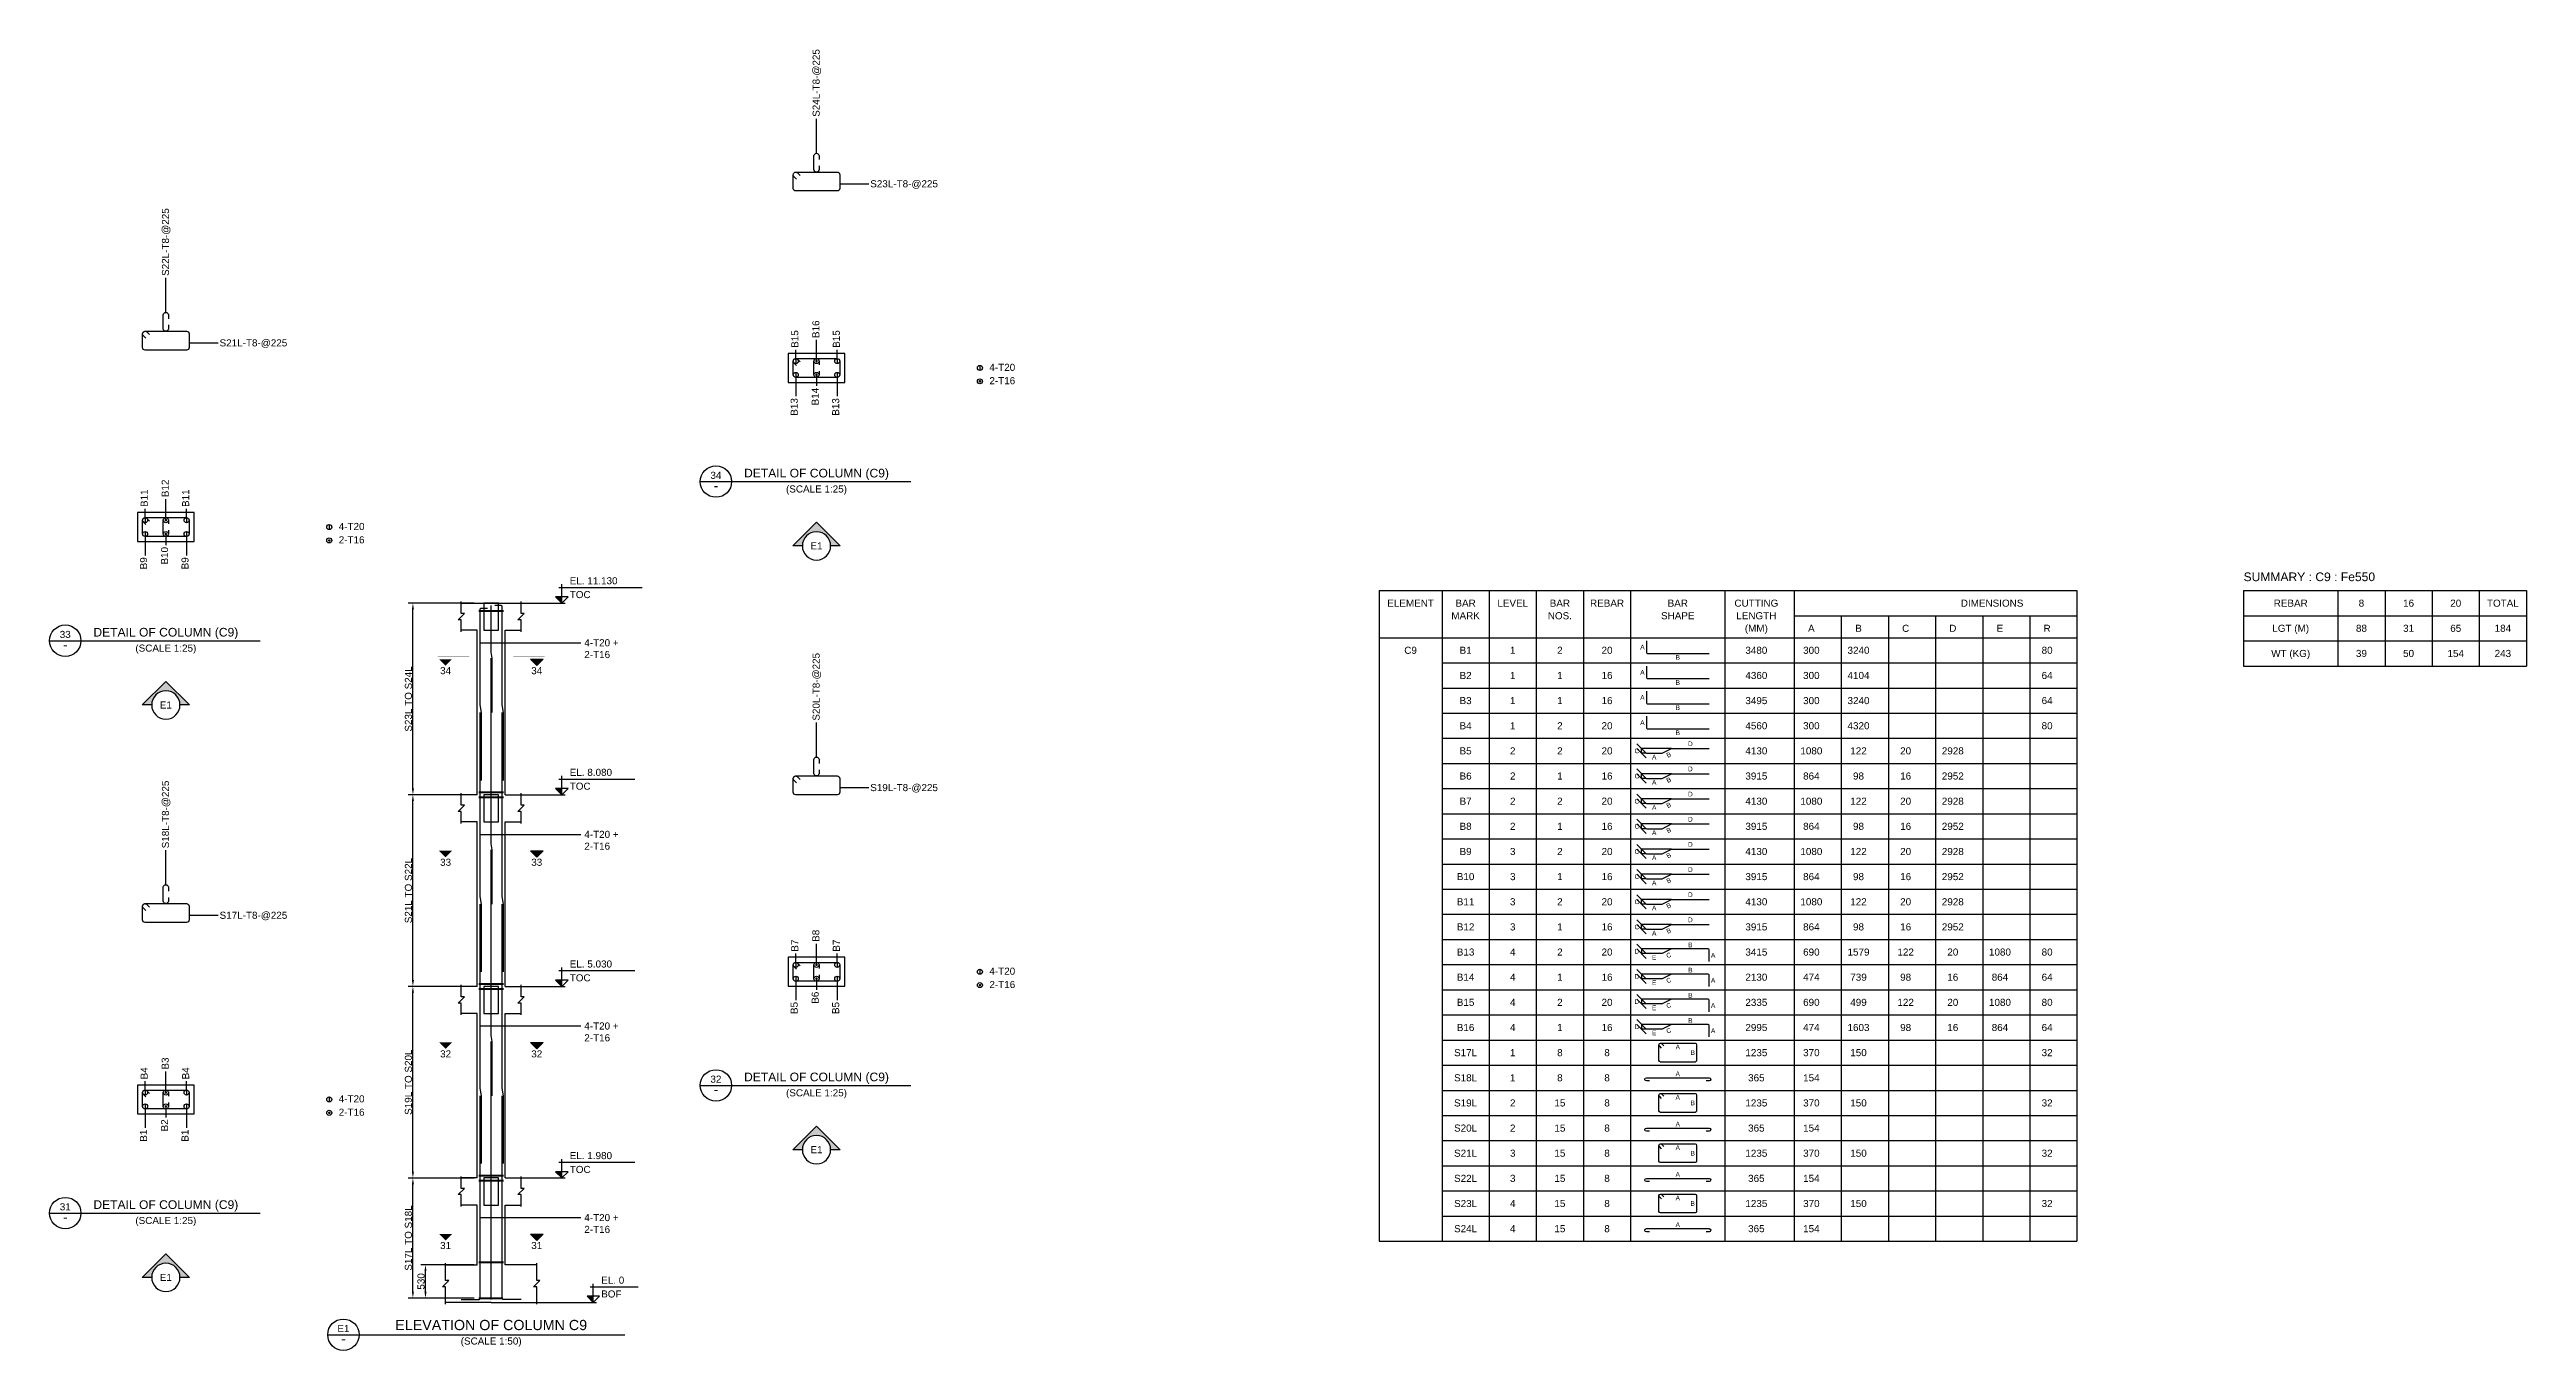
# Model space of a CAD drawing. Header units: inches. Extents: x -816171 to 9366335, y -450961 to 689132.
# Drawn here: x 123873 to 202673, y 327672 to 369060 of the extents above; entities that cross this region are included whole.
import ezdxf
from ezdxf.enums import TextEntityAlignment as Align

# ---------------------------------------------------------------- set-up
doc = ezdxf.new("R2010")
doc.units = ezdxf.units.IN
doc.header["$MEASUREMENT"] = 0
doc.linetypes.add('SCHidden', pattern=[1000, 500, -500])
for name, color, linetype in [('colSectionMarkLayer', 5, 'Continuous'), ('Concrete Line', 2, 'Continuous'), ('Dim', 31, 'Continuous'), ('Hatch', 25, 'Continuous'), ('Labels', 4, 'Continuous'), ('Link', 225, 'Continuous'), ('Reinforcement', 130, 'Continuous'), ('Schedule Border', 60, 'Continuous'), ('Schedule Header', 4, 'Continuous'), ('Text', 31, 'Continuous'), ('Text_Scale', 31, 'Continuous')]:
    doc.layers.add(name, color=color, linetype=linetype)
doc.styles.add('SC-BBS1', font='SansSerif')
doc.styles.add('SC-COL2', font='SansSerif')
doc.styles.get("Standard").update_dxf_attribs({"font": 'txt.shx'})
doc.dimstyles.new('ColumnSch', dxfattribs={"dimtxt": 225, "dimasz": 200, "dimexe": 150, "dimexo": 150, "dimgap": 25, "dimtad": 1, "dimtoh": 1, "dimdec": 4, "dimzin": 0, "dimdsep": 46, "dimtxsty": 'SC-COL2', "dimcen": 0.09, "dimclrd": 8, "dimclre": 8, "dimclrt": 31, "dimadec": 0, "dimazin": 0, "dimtfac": 1, "dimtdec": 0, "dimtix": 1, "dimtofl": 0, "dimtmove": 0, "dimatfit": 3, "dimfxl": 1, "dimtolj": 1, "dimtzin": 0, "dimarcsym": 0})
doc.dimstyles.new('SCBBSDim', dxfattribs={"dimtxt": 225, "dimasz": 0.18, "dimexe": 0, "dimexo": 0, "dimgap": 0, "dimtad": 1, "dimtoh": 1, "dimdec": 0, "dimzin": 0, "dimdsep": 46, "dimtxsty": 'Standard', "dimtsz": 150, "dimcen": 0.09, "dimclrd": 8, "dimclre": 8, "dimclrt": 3, "dimadec": 0, "dimazin": 0, "dimtfac": 1, "dimtdec": 0, "dimtix": 1, "dimtofl": 0, "dimtmove": 0, "dimatfit": 3, "dimfxl": 1, "dimtolj": 1, "dimtzin": 0, "dimarcsym": 0})
doc.dimstyles.get("Standard").update_dxf_attribs({"dimtxt": 0.18, "dimasz": 0.18, "dimexe": 0.18, "dimexo": 0.0625, "dimgap": 0.09, "dimtad": 0, "dimtih": 1, "dimtoh": 1, "dimdec": 4, "dimzin": 0, "dimdsep": 46, "dimtxsty": 'Standard', "dimcen": 0.09, "dimadec": 0, "dimazin": 0, "dimtfac": 1, "dimtdec": 4, "dimtofl": 0, "dimtmove": 0, "dimatfit": 3, "dimfxl": 1, "dimtolj": 1, "dimtzin": 0, "dimarcsym": 0})

msp = doc.modelspace()

# ---------------------------------------------------------------- texts
at = {"layer": 'colSectionMarkLayer', "style": 'SC-BBS1'}
for s, p in [('34', (136473.34546, 349412.4638)), ('34', (139373.34546, 349412.4638)), ('33', (136473.34546, 343316.4638)), ('33', (139373.34546, 343316.4638)), ('32', (136473.34546, 337220.4638)), ('32', (139373.34546, 337220.4638)), ('31', (136473.34546, 331124.4638)), ('31', (139373.34546, 331124.4638))]:
    msp.add_text(s, height=225, dxfattribs=at).set_placement(p, align=Align.TOP_CENTER)
at = {"layer": 'Dim', "style": 'SC-COL2'}
for s, p in [('B16', (148251.34546, 359881.4638)), ('B15', (147583.34546, 359569.4638)), ('B15', (148903.34546, 359569.4638)), ('B11', (126883.34546, 354507.4638)), ('B12', (127551.34546, 354819.4638)), ('B11', (128203.34546, 354507.4638)), ('B7', (147583.34546, 340359.4638)), ('B8', (148251.34546, 340671.4638)), ('B7', (148903.34546, 340359.4638)), ('B4', (126883.34546, 336297.4638)), ('B3', (127551.34546, 336609.4638)), ('B4', (128203.34546, 336297.4638))]:
    msp.add_text(s, height=225, rotation=90, dxfattribs=at).set_placement(p, align=Align.MIDDLE_LEFT)
for s, p in [('B13', (147563.34546, 357969.4638)), ('B14', (148231.34546, 358297.4638)), ('B13', (148883.34546, 357969.4638)), ('B10', (127531.34546, 353235.4638)), ('B9', (126863.34546, 352907.4638)), ('B9', (128183.34546, 352907.4638)), ('B6', (148231.34546, 339087.4638)), ('B5', (147563.34546, 338759.4638)), ('B5', (148883.34546, 338759.4638)), ('B2', (127531.34546, 335025.4638)), ('B1', (126863.34546, 334697.4638)), ('B1', (128183.34546, 334697.4638))]:
    msp.add_text(s, height=225, rotation=90, dxfattribs=at).set_placement(p, align=Align.MIDDLE_RIGHT)
at = {"layer": 'Dim', "style": 'SC-BBS1'}
for s, p in [('A', (174548.34546, 350047.4638)), ('A', (174548.34546, 349247.4638)), ('B', (175673.34546, 349722.4638)), ('A', (174548.34546, 348447.4638)), ('B', (175673.34546, 348922.4638)), ('A', (174548.34546, 347647.4638)), ('B', (175673.34546, 348122.4638)), ('C', (174373.34546, 346747.4638)), ('B', (175673.34546, 347322.4638)), ('D', (176073.34546, 346972.4638)), ('C', (174373.34546, 345947.4638)), ('A', (174923.34546, 346547.4638)), ('D', (176073.34546, 346172.4638)), ('C', (174373.34546, 345147.4638)), ('A', (174923.34546, 345747.4638)), ('D', (176073.34546, 345372.4638)), ('C', (174373.34546, 344347.4638)), ('A', (174923.34546, 344947.4638)), ('D', (176073.34546, 344572.4638)), ('C', (174373.34546, 343547.4638)), ('A', (174923.34546, 344147.4638)), ('D', (176073.34546, 343772.4638)), ('C', (174373.34546, 342747.4638)), ('A', (174923.34546, 343347.4638)), ('D', (176073.34546, 342972.4638)), ('C', (174373.34546, 341947.4638)), ('A', (174923.34546, 342547.4638)), ('D', (176073.34546, 342172.4638)), ('C', (174373.34546, 341147.4638)), ('A', (174923.34546, 341747.4638)), ('D', (176073.34546, 341372.4638)), ('D', (174373.34546, 340372.4638)), ('A', (174923.34546, 340947.4638)), ('B', (176073.34546, 340572.4638)), ('D', (174373.34546, 339572.4638)), ('E', (174923.34546, 340172.4638)), ('B', (176073.34546, 339772.4638)), ('A', (176798.34546, 340247.4638)), ('D', (174373.34546, 338772.4638)), ('E', (174923.34546, 339372.4638)), ('B', (176073.34546, 338972.4638)), ('A', (176798.34546, 339447.4638)), ('E', (174923.34546, 338572.4638)), ('B', (176073.34546, 338172.4638)), ('A', (176798.34546, 338647.4638)), ('D', (174373.34546, 337972.4638)), ('E', (174923.34546, 337772.4638)), ('A', (175673.34546, 337322.4638)), ('A', (176798.34546, 337847.4638)), ('A', (175673.34546, 336472.4638)), ('B', (176148.34546, 337147.4638)), ('A', (175673.34546, 335722.4638)), ('A', (175673.34546, 334872.4638)), ('B', (176148.34546, 335547.4638)), ('A', (175673.34546, 334122.4638)), ('A', (175673.34546, 333272.4638)), ('B', (176148.34546, 333947.4638)), ('A', (175673.34546, 332522.4638)), ('B', (176148.34546, 332347.4638)), ('A', (175673.34546, 331672.4638))]:
    msp.add_text(s, height=150, dxfattribs=at).set_placement(p, align=Align.MIDDLE_CENTER)
for s, p in [('B', (175385.84546, 346622.4638)), ('B', (175385.84546, 345822.4638)), ('B', (175385.84546, 345022.4638)), ('B', (175385.84546, 344222.4638)), ('B', (175385.84546, 343422.4638)), ('B', (175385.84546, 342622.4638)), ('B', (175385.84546, 341822.4638)), ('B', (175385.84546, 341022.4638)), ('C', (175385.84546, 340247.4638)), ('C', (175385.84546, 339447.4638)), ('C', (175385.84546, 338647.4638)), ('C', (175385.84546, 337847.4638))]:
    msp.add_text(s, height=150, rotation=26.5650511771, dxfattribs=at).set_placement(p, align=Align.MIDDLE_CENTER)
at = {"layer": 'Labels', "style": 'SC-BBS1'}
for s, height, p in [('34', 225, (145073.34546, 355334.4638)), ('DETAIL OF COLUMN (C9)', 275, (148273.34546, 355364.4638)), ('DETAIL OF COLUMN (C9)', 275, (127573.34546, 350302.4638)), ('33', 225, (124373.34546, 350272.4638)), ('DETAIL OF COLUMN (C9)', 275, (148273.34546, 336154.4638)), ('32', 225, (145073.34546, 336124.4638)), ('31', 225, (124373.34546, 332062.4638)), ('DETAIL OF COLUMN (C9)', 275, (127573.34546, 332092.4638)), ('ELEVATION OF COLUMN C9', 325, (137923.34546, 328222.4638)), ('E1', 225, (133223.34546, 328192.4638))]:
    msp.add_text(s, height=height, dxfattribs=at).set_placement(p, align=Align.BOTTOM_CENTER)
for s, height, p in [('-', 325, (145073.34546, 355189.4638)), ('E1', 225, (148273.34546, 353269.4638)), ('-', 325, (124373.34546, 350127.4638)), ('E1', 225, (127573.34546, 348207.4638)), ('-', 325, (145073.34546, 335979.4638)), ('E1', 225, (148273.34546, 334059.4638)), ('-', 325, (124373.34546, 331917.4638)), ('E1', 225, (127573.34546, 329997.4638)), ('-', 325, (133223.34546, 328047.4638))]:
    msp.add_text(s, height=height, dxfattribs=at).set_placement(p, align=Align.MIDDLE_CENTER)
at = {"layer": 'Schedule Header', "style": 'SC-BBS1'}
msp.add_text('SUMMARY : C9 : Fe550', height=275, dxfattribs=at).set_placement((193673.34546, 352147.4638))
for s, p in [('ELEMENT', (167173.34546, 351447.4638)), ('BAR', (168923.34546, 351447.4638)), ('LEVEL', (170423.34546, 351447.4638)), ('BAR', (171923.34546, 351447.4638)), ('REBAR', (173423.34546, 351447.4638)), ('BAR', (175673.34546, 351447.4638)), ('CUTTING', (178173.34546, 351447.4638)), ('DIMENSIONS', (185673.34546, 351447.4638)), ('REBAR', (195173.34546, 351447.4638)), ('8', (197423.34546, 351447.4638)), ('16', (198923.34546, 351447.4638)), ('20', (200423.34546, 351447.4638)), ('TOTAL', (201923.34546, 351447.4638)), ('MARK', (168923.34546, 351047.4638)), ('NOS.', (171923.34546, 351047.4638)), ('SHAPE', (175673.34546, 351047.4638)), ('LENGTH', (178173.34546, 351047.4638)), ('(MM)', (178173.34546, 350647.4638)), ('A', (179923.34546, 350647.4638)), ('B', (181423.34546, 350647.4638)), ('C', (182923.34546, 350647.4638)), ('D', (184423.34546, 350647.4638)), ('E', (185923.34546, 350647.4638)), ('R', (187423.34546, 350647.4638)), ('LGT (M)', (195173.34546, 350647.4638)), ('WT (KG)', (195173.34546, 349847.4638))]:
    msp.add_text(s, height=225, dxfattribs=at).set_placement(p, align=Align.MIDDLE_CENTER)
at = {"layer": 'Text', "style": 'SC-BBS1'}
for s, p in [('S24L-T8-@225', (148373.34546, 366919.4638)), ('S22L-T8-@225', (127673.34546, 361857.4638)), ('S20L-T8-@225', (148373.34546, 347709.4638)), ('S18L-T8-@225', (127673.34546, 343647.4638))]:
    msp.add_text(s, height=225, rotation=90, dxfattribs=at).set_placement(p)
for s, p in [('S23L-T8-@225', (149983.34546, 364789.4638)), ('S21L-T8-@225', (129283.34546, 359727.4638)), ('4-T20', (153773.34546, 358949.4638)), ('2-T16', (153773.34546, 358524.4638)), ('4-T20', (133073.34546, 353887.4638)), ('2-T16', (133073.34546, 353462.4638)), ('S19L-T8-@225', (149983.34546, 345579.4638)), ('S17L-T8-@225', (129283.34546, 341517.4638)), ('4-T20', (153773.34546, 339739.4638)), ('2-T16', (153773.34546, 339314.4638)), ('4-T20', (133073.34546, 335677.4638)), ('2-T16', (133073.34546, 335252.4638))]:
    msp.add_text(s, height=225, dxfattribs=at).set_placement(p, align=Align.MIDDLE_LEFT)
for p in [(148273.34546, 354899.4638), (127573.34546, 349837.4638), (148273.34546, 335689.4638), (127573.34546, 331627.4638)]:
    msp.add_text('(SCALE 1:25)', height=225, dxfattribs=at).set_placement(p, align=Align.BOTTOM_CENTER)
for s, p in [('EL. 11.130', (140423.34546, 352047.4638)), ('TOC', (140423.34546, 351607.4638)), ('EL. 8.080', (140423.34546, 345951.4638)), ('TOC', (140423.34546, 345511.4638)), ('TOC', (140423.34546, 339415.4638)), ('EL. 5.030', (140423.34546, 339855.4638)), ('TOC', (140423.34546, 333319.4638)), ('EL. 1.980', (140423.34546, 333759.4638)), ('EL. 0', (141423.34546, 329797.4638)), ('BOF', (141423.34546, 329357.4638))]:
    msp.add_text(s, height=225, dxfattribs=at).set_placement(p)
for s, p in [('88', (197423.34546, 350647.4638)), ('31', (198923.34546, 350647.4638)), ('65', (200423.34546, 350647.4638)), ('184', (201923.34546, 350647.4638)), ('C9', (167173.34546, 349947.4638)), ('B1', (168923.34546, 349947.4638)), ('1', (170423.34546, 349947.4638)), ('2', (171923.34546, 349947.4638)), ('20', (173423.34546, 349947.4638)), ('3480', (178173.34546, 349947.4638)), ('300', (179923.34546, 349947.4638)), ('3240', (181423.34546, 349947.4638)), ('80', (187423.34546, 349947.4638)), ('39', (197423.34546, 349847.4638)), ('50', (198923.34546, 349847.4638)), ('154', (200423.34546, 349847.4638)), ('243', (201923.34546, 349847.4638)), ('B2', (168923.34546, 349147.4638)), ('1', (170423.34546, 349147.4638)), ('1', (171923.34546, 349147.4638)), ('16', (173423.34546, 349147.4638)), ('4360', (178173.34546, 349147.4638)), ('300', (179923.34546, 349147.4638)), ('4104', (181423.34546, 349147.4638)), ('64', (187423.34546, 349147.4638)), ('B3', (168923.34546, 348347.4638)), ('1', (170423.34546, 348347.4638)), ('1', (171923.34546, 348347.4638)), ('16', (173423.34546, 348347.4638)), ('3495', (178173.34546, 348347.4638)), ('300', (179923.34546, 348347.4638)), ('3240', (181423.34546, 348347.4638)), ('64', (187423.34546, 348347.4638)), ('B4', (168923.34546, 347547.4638)), ('1', (170423.34546, 347547.4638)), ('2', (171923.34546, 347547.4638)), ('20', (173423.34546, 347547.4638)), ('4560', (178173.34546, 347547.4638)), ('300', (179923.34546, 347547.4638)), ('4320', (181423.34546, 347547.4638)), ('80', (187423.34546, 347547.4638)), ('B5', (168923.34546, 346747.4638)), ('2', (170423.34546, 346747.4638)), ('2', (171923.34546, 346747.4638)), ('20', (173423.34546, 346747.4638)), ('4130', (178173.34546, 346747.4638)), ('1080', (179923.34546, 346747.4638)), ('122', (181423.34546, 346747.4638)), ('20', (182923.34546, 346747.4638)), ('2928', (184423.34546, 346747.4638)), ('B6', (168923.34546, 345947.4638)), ('2', (170423.34546, 345947.4638)), ('1', (171923.34546, 345947.4638)), ('16', (173423.34546, 345947.4638)), ('3915', (178173.34546, 345947.4638)), ('864', (179923.34546, 345947.4638)), ('98', (181423.34546, 345947.4638)), ('16', (182923.34546, 345947.4638)), ('2952', (184423.34546, 345947.4638)), ('B7', (168923.34546, 345147.4638)), ('2', (170423.34546, 345147.4638)), ('2', (171923.34546, 345147.4638)), ('20', (173423.34546, 345147.4638)), ('4130', (178173.34546, 345147.4638)), ('1080', (179923.34546, 345147.4638)), ('122', (181423.34546, 345147.4638)), ('20', (182923.34546, 345147.4638)), ('2928', (184423.34546, 345147.4638)), ('B8', (168923.34546, 344347.4638)), ('2', (170423.34546, 344347.4638)), ('1', (171923.34546, 344347.4638)), ('16', (173423.34546, 344347.4638)), ('3915', (178173.34546, 344347.4638)), ('864', (179923.34546, 344347.4638)), ('98', (181423.34546, 344347.4638)), ('16', (182923.34546, 344347.4638)), ('2952', (184423.34546, 344347.4638)), ('B9', (168923.34546, 343547.4638)), ('3', (170423.34546, 343547.4638)), ('2', (171923.34546, 343547.4638)), ('20', (173423.34546, 343547.4638)), ('4130', (178173.34546, 343547.4638)), ('1080', (179923.34546, 343547.4638)), ('122', (181423.34546, 343547.4638)), ('20', (182923.34546, 343547.4638)), ('2928', (184423.34546, 343547.4638)), ('B10', (168923.34546, 342747.4638)), ('3', (170423.34546, 342747.4638)), ('1', (171923.34546, 342747.4638)), ('16', (173423.34546, 342747.4638)), ('3915', (178173.34546, 342747.4638)), ('864', (179923.34546, 342747.4638)), ('98', (181423.34546, 342747.4638)), ('16', (182923.34546, 342747.4638)), ('2952', (184423.34546, 342747.4638)), ('B11', (168923.34546, 341947.4638)), ('3', (170423.34546, 341947.4638)), ('2', (171923.34546, 341947.4638)), ('20', (173423.34546, 341947.4638)), ('4130', (178173.34546, 341947.4638)), ('1080', (179923.34546, 341947.4638)), ('122', (181423.34546, 341947.4638)), ('20', (182923.34546, 341947.4638)), ('2928', (184423.34546, 341947.4638)), ('B12', (168923.34546, 341147.4638)), ('3', (170423.34546, 341147.4638)), ('1', (171923.34546, 341147.4638)), ('16', (173423.34546, 341147.4638)), ('3915', (178173.34546, 341147.4638)), ('864', (179923.34546, 341147.4638)), ('98', (181423.34546, 341147.4638)), ('16', (182923.34546, 341147.4638)), ('2952', (184423.34546, 341147.4638)), ('B13', (168923.34546, 340347.4638)), ('4', (170423.34546, 340347.4638)), ('2', (171923.34546, 340347.4638)), ('20', (173423.34546, 340347.4638)), ('3415', (178173.34546, 340347.4638)), ('690', (179923.34546, 340347.4638)), ('1579', (181423.34546, 340347.4638)), ('122', (182923.34546, 340347.4638)), ('20', (184423.34546, 340347.4638)), ('1080', (185923.34546, 340347.4638)), ('80', (187423.34546, 340347.4638)), ('B14', (168923.34546, 339547.4638)), ('4', (170423.34546, 339547.4638)), ('1', (171923.34546, 339547.4638)), ('16', (173423.34546, 339547.4638)), ('2130', (178173.34546, 339547.4638)), ('474', (179923.34546, 339547.4638)), ('739', (181423.34546, 339547.4638)), ('98', (182923.34546, 339547.4638)), ('16', (184423.34546, 339547.4638)), ('864', (185923.34546, 339547.4638)), ('64', (187423.34546, 339547.4638)), ('B15', (168923.34546, 338747.4638)), ('4', (170423.34546, 338747.4638)), ('2', (171923.34546, 338747.4638)), ('20', (173423.34546, 338747.4638)), ('2335', (178173.34546, 338747.4638)), ('690', (179923.34546, 338747.4638)), ('499', (181423.34546, 338747.4638)), ('122', (182923.34546, 338747.4638)), ('20', (184423.34546, 338747.4638)), ('1080', (185923.34546, 338747.4638)), ('80', (187423.34546, 338747.4638)), ('B16', (168923.34546, 337947.4638)), ('4', (170423.34546, 337947.4638)), ('1', (171923.34546, 337947.4638)), ('16', (173423.34546, 337947.4638)), ('2995', (178173.34546, 337947.4638)), ('474', (179923.34546, 337947.4638)), ('1603', (181423.34546, 337947.4638)), ('98', (182923.34546, 337947.4638)), ('16', (184423.34546, 337947.4638)), ('864', (185923.34546, 337947.4638)), ('64', (187423.34546, 337947.4638)), ('S17L', (168923.34546, 337147.4638)), ('1', (170423.34546, 337147.4638)), ('8', (171923.34546, 337147.4638)), ('8', (173423.34546, 337147.4638)), ('1235', (178173.34546, 337147.4638)), ('370', (179923.34546, 337147.4638)), ('150', (181423.34546, 337147.4638)), ('32', (187423.34546, 337147.4638)), ('S18L', (168923.34546, 336347.4638)), ('1', (170423.34546, 336347.4638)), ('8', (171923.34546, 336347.4638)), ('8', (173423.34546, 336347.4638)), ('365', (178173.34546, 336347.4638)), ('154', (179923.34546, 336347.4638)), ('S19L', (168923.34546, 335547.4638)), ('2', (170423.34546, 335547.4638)), ('15', (171923.34546, 335547.4638)), ('8', (173423.34546, 335547.4638)), ('1235', (178173.34546, 335547.4638)), ('370', (179923.34546, 335547.4638)), ('150', (181423.34546, 335547.4638)), ('32', (187423.34546, 335547.4638)), ('S20L', (168923.34546, 334747.4638)), ('2', (170423.34546, 334747.4638)), ('15', (171923.34546, 334747.4638)), ('8', (173423.34546, 334747.4638)), ('365', (178173.34546, 334747.4638)), ('154', (179923.34546, 334747.4638)), ('S21L', (168923.34546, 333947.4638)), ('3', (170423.34546, 333947.4638)), ('15', (171923.34546, 333947.4638)), ('8', (173423.34546, 333947.4638)), ('1235', (178173.34546, 333947.4638)), ('370', (179923.34546, 333947.4638)), ('150', (181423.34546, 333947.4638)), ('32', (187423.34546, 333947.4638)), ('S22L', (168923.34546, 333147.4638)), ('3', (170423.34546, 333147.4638)), ('15', (171923.34546, 333147.4638)), ('8', (173423.34546, 333147.4638)), ('365', (178173.34546, 333147.4638)), ('154', (179923.34546, 333147.4638)), ('S23L', (168923.34546, 332347.4638)), ('4', (170423.34546, 332347.4638)), ('15', (171923.34546, 332347.4638)), ('8', (173423.34546, 332347.4638)), ('1235', (178173.34546, 332347.4638)), ('370', (179923.34546, 332347.4638)), ('150', (181423.34546, 332347.4638)), ('32', (187423.34546, 332347.4638)), ('S24L', (168923.34546, 331547.4638)), ('4', (170423.34546, 331547.4638)), ('15', (171923.34546, 331547.4638)), ('8', (173423.34546, 331547.4638)), ('365', (178173.34546, 331547.4638)), ('154', (179923.34546, 331547.4638))]:
    msp.add_text(s, height=225, dxfattribs=at).set_placement(p, align=Align.MIDDLE_CENTER)
at = {"layer": 'Text', "char_height": 225, "attachment_point": 1, "style": 'SC-BBS1'}
for insert in [(140885.84546, 350299.9638), (140885.84546, 344203.9638), (140885.84546, 338107.9638), (140885.84546, 332011.9638)]:
    msp.add_mtext('4-T20 + \\P2-T16', dxfattribs=dict(at, insert=insert))
at = {"layer": 'Text_Scale', "style": 'SC-BBS1'}
msp.add_text('(SCALE 1:50)', height=225, dxfattribs=at).set_placement((137923.34546, 327792.4638), align=Align.BOTTOM_CENTER)

# ---------------------------------------------------------------- blocks, each defined once
blk = doc.blocks.new('*D525')
at = {"layer": 'DEFPOINTS', "color": 0, "transparency": 16777216}
for p in [(135433, 333159), (137533, 333159), (137533, 329341)]:
    blk.add_point(p, dxfattribs=at)
at = {"layer": 'Dim', "color": 8, "lineweight": -2, "transparency": 16777216}
for p, q in [((137383, 333159), (135283, 333159)), ((135433, 329541), (135433, 332959)), ((137383, 329341), (135283, 329341))]:
    blk.add_line(p, q, dxfattribs=at)
at = {"layer": 'Dim', "color": 8, "transparency": 16777216}
for points in [[(135400, 332959), (135467, 332959), (135433, 333159)], [(135400, 329541), (135467, 329541), (135433, 329341)]]:
    blk.add_solid(points, dxfattribs=at)
at = {"layer": 'Dim', "color": 31, "lineweight": 50, "transparency": 16777216, "insert": (135291, 331250), "char_height": 225, "attachment_point": 5, "rotation": 90, "style": 'SC-COL2'}
blk.add_mtext('\\A1;S17L TO S18L', dxfattribs=at)
blk = doc.blocks.new('*D526')
at = {"layer": 'DEFPOINTS', "color": 0, "transparency": 16777216}
for p in [(135833, 330397), (137533, 330397), (137533, 329341)]:
    blk.add_point(p, dxfattribs=at)
at = {"layer": 'Dim', "color": 8, "lineweight": -2, "transparency": 16777216}
for p, q in [((137383, 330397), (135683, 330397)), ((135833, 329541), (135833, 330197)), ((137383, 329341), (135683, 329341))]:
    blk.add_line(p, q, dxfattribs=at)
at = {"layer": 'Dim', "color": 8, "transparency": 16777216}
for points in [[(135800, 330197), (135867, 330197), (135833, 330397)], [(135800, 329541), (135867, 329541), (135833, 329341)]]:
    blk.add_solid(points, dxfattribs=at)
at = {"layer": 'Dim', "color": 31, "lineweight": 50, "transparency": 16777216, "insert": (135692, 329869), "char_height": 225, "attachment_point": 5, "rotation": 90, "style": 'SC-COL2'}
blk.add_mtext('\\A1;530', dxfattribs=at)
blk = doc.blocks.new('*D527')
at = {"layer": 'DEFPOINTS', "color": 0, "transparency": 16777216}
for p in [(135433, 339255), (137533, 339255), (137533, 333159)]:
    blk.add_point(p, dxfattribs=at)
at = {"layer": 'Dim', "color": 8, "lineweight": -2, "transparency": 16777216}
for p, q in [((137383, 339255), (135283, 339255)), ((135433, 333359), (135433, 339055)), ((137383, 333159), (135283, 333159))]:
    blk.add_line(p, q, dxfattribs=at)
at = {"layer": 'Dim', "color": 8, "transparency": 16777216}
for points in [[(135400, 339055), (135467, 339055), (135433, 339255)], [(135400, 333359), (135467, 333359), (135433, 333159)]]:
    blk.add_solid(points, dxfattribs=at)
at = {"layer": 'Dim', "color": 31, "lineweight": 50, "transparency": 16777216, "insert": (135291, 336207), "char_height": 225, "attachment_point": 5, "rotation": 90, "style": 'SC-COL2'}
blk.add_mtext('\\A1;S19L TO S20L', dxfattribs=at)
blk = doc.blocks.new('*D528')
at = {"layer": 'DEFPOINTS', "color": 0, "transparency": 16777216}
for p in [(135433, 345351), (137533, 345351), (137533, 339255)]:
    blk.add_point(p, dxfattribs=at)
at = {"layer": 'Dim', "color": 8, "lineweight": -2, "transparency": 16777216}
for p, q in [((137383, 345351), (135283, 345351)), ((135433, 339455), (135433, 345151)), ((137383, 339255), (135283, 339255))]:
    blk.add_line(p, q, dxfattribs=at)
at = {"layer": 'Dim', "color": 8, "transparency": 16777216}
for points in [[(135400, 345151), (135467, 345151), (135433, 345351)], [(135400, 339455), (135467, 339455), (135433, 339255)]]:
    blk.add_solid(points, dxfattribs=at)
at = {"layer": 'Dim', "color": 31, "lineweight": 50, "transparency": 16777216, "insert": (135291, 342303), "char_height": 225, "attachment_point": 5, "rotation": 90, "style": 'SC-COL2'}
blk.add_mtext('\\A1;S21L TO S22L', dxfattribs=at)
blk = doc.blocks.new('*D529')
at = {"layer": 'DEFPOINTS', "color": 0, "transparency": 16777216}
for p in [(135433, 351447), (137533, 351447), (137533, 345351)]:
    blk.add_point(p, dxfattribs=at)
at = {"layer": 'Dim', "color": 8, "lineweight": -2, "transparency": 16777216}
for p, q in [((137383, 351447), (135283, 351447)), ((135433, 345551), (135433, 351247)), ((137383, 345351), (135283, 345351))]:
    blk.add_line(p, q, dxfattribs=at)
at = {"layer": 'Dim', "color": 8, "transparency": 16777216}
for points in [[(135400, 351247), (135467, 351247), (135433, 351447)], [(135400, 345551), (135467, 345551), (135433, 345351)]]:
    blk.add_solid(points, dxfattribs=at)
at = {"layer": 'Dim', "color": 31, "lineweight": 50, "transparency": 16777216, "insert": (135291, 348399), "char_height": 225, "attachment_point": 5, "rotation": 90, "style": 'SC-COL2'}
blk.add_mtext('\\A1;S23L TO S24L', dxfattribs=at)
blk = doc.blocks.new('*D530')
at = {"layer": 'DEFPOINTS', "color": 0, "transparency": 16777216}
for p in [(174523, 346822), (175473, 346822), (174673, 346672)]:
    blk.add_point(p, dxfattribs=at)
at = {"layer": 'Dim', "color": 8, "lineweight": -2, "transparency": 16777216}
for p, q in [((174673, 346672), (174373, 346972)), ((174673, 346522), (174373, 346822)), ((175473, 346822), (174523, 346822)), ((174523, 346672), (174523, 346822)), ((174673, 346672), (174523, 346672))]:
    blk.add_line(p, q, dxfattribs=at)
blk = doc.blocks.new('*D531')
at = {"layer": 'DEFPOINTS', "color": 0, "transparency": 16777216}
for p in [(174523, 346022), (175473, 346022), (174673, 345872)]:
    blk.add_point(p, dxfattribs=at)
at = {"layer": 'Dim', "color": 8, "lineweight": -2, "transparency": 16777216}
for p, q in [((174673, 345872), (174373, 346172)), ((174673, 345722), (174373, 346022)), ((175473, 346022), (174523, 346022)), ((174523, 345872), (174523, 346022)), ((174673, 345872), (174523, 345872))]:
    blk.add_line(p, q, dxfattribs=at)
blk = doc.blocks.new('*D532')
at = {"layer": 'DEFPOINTS', "color": 0, "transparency": 16777216}
for p in [(174523, 345222), (175473, 345222), (174673, 345072)]:
    blk.add_point(p, dxfattribs=at)
at = {"layer": 'Dim', "color": 8, "lineweight": -2, "transparency": 16777216}
for p, q in [((174673, 345072), (174373, 345372)), ((174673, 344922), (174373, 345222)), ((175473, 345222), (174523, 345222)), ((174523, 345072), (174523, 345222)), ((174673, 345072), (174523, 345072))]:
    blk.add_line(p, q, dxfattribs=at)
blk = doc.blocks.new('*D533')
at = {"layer": 'DEFPOINTS', "color": 0, "transparency": 16777216}
for p in [(174523, 344422), (175473, 344422), (174673, 344272)]:
    blk.add_point(p, dxfattribs=at)
at = {"layer": 'Dim', "color": 8, "lineweight": -2, "transparency": 16777216}
for p, q in [((174673, 344272), (174373, 344572)), ((174673, 344122), (174373, 344422)), ((175473, 344422), (174523, 344422)), ((174523, 344272), (174523, 344422)), ((174673, 344272), (174523, 344272))]:
    blk.add_line(p, q, dxfattribs=at)
blk = doc.blocks.new('*D534')
at = {"layer": 'DEFPOINTS', "color": 0, "transparency": 16777216}
for p in [(174523, 343622), (175473, 343622), (174673, 343472)]:
    blk.add_point(p, dxfattribs=at)
at = {"layer": 'Dim', "color": 8, "lineweight": -2, "transparency": 16777216}
for p, q in [((174673, 343472), (174373, 343772)), ((174673, 343322), (174373, 343622)), ((175473, 343622), (174523, 343622)), ((174523, 343472), (174523, 343622)), ((174673, 343472), (174523, 343472))]:
    blk.add_line(p, q, dxfattribs=at)
blk = doc.blocks.new('*D535')
at = {"layer": 'DEFPOINTS', "color": 0, "transparency": 16777216}
for p in [(174523, 342822), (175473, 342822), (174673, 342672)]:
    blk.add_point(p, dxfattribs=at)
at = {"layer": 'Dim', "color": 8, "lineweight": -2, "transparency": 16777216}
for p, q in [((174673, 342672), (174373, 342972)), ((174673, 342522), (174373, 342822)), ((175473, 342822), (174523, 342822)), ((174523, 342672), (174523, 342822)), ((174673, 342672), (174523, 342672))]:
    blk.add_line(p, q, dxfattribs=at)
blk = doc.blocks.new('*D536')
at = {"layer": 'DEFPOINTS', "color": 0, "transparency": 16777216}
for p in [(174523, 342022), (175473, 342022), (174673, 341872)]:
    blk.add_point(p, dxfattribs=at)
at = {"layer": 'Dim', "color": 8, "lineweight": -2, "transparency": 16777216}
for p, q in [((174673, 341872), (174373, 342172)), ((174673, 341722), (174373, 342022)), ((175473, 342022), (174523, 342022)), ((174523, 341872), (174523, 342022)), ((174673, 341872), (174523, 341872))]:
    blk.add_line(p, q, dxfattribs=at)
blk = doc.blocks.new('*D537')
at = {"layer": 'DEFPOINTS', "color": 0, "transparency": 16777216}
for p in [(174523, 341222), (175473, 341222), (174673, 341072)]:
    blk.add_point(p, dxfattribs=at)
at = {"layer": 'Dim', "color": 8, "lineweight": -2, "transparency": 16777216}
for p, q in [((174673, 341072), (174373, 341372)), ((174673, 340922), (174373, 341222)), ((175473, 341222), (174523, 341222)), ((174523, 341072), (174523, 341222)), ((174673, 341072), (174523, 341072))]:
    blk.add_line(p, q, dxfattribs=at)
blk = doc.blocks.new('*D538')
at = {"layer": 'DEFPOINTS', "color": 0, "transparency": 16777216}
for p in [(175473, 340447), (174523, 340297), (175173, 340297)]:
    blk.add_point(p, dxfattribs=at)
at = {"layer": 'Dim', "color": 8, "lineweight": -2, "transparency": 16777216}
for p, q in [((174673, 340297), (174373, 340597)), ((174673, 340147), (174373, 340447)), ((175473, 340447), (174523, 340447)), ((174523, 340447), (174523, 340297)), ((175173, 340297), (174523, 340297))]:
    blk.add_line(p, q, dxfattribs=at)
blk = doc.blocks.new('*D539')
at = {"layer": 'DEFPOINTS', "color": 0, "transparency": 16777216}
for p in [(175473, 339647), (174523, 339497), (175173, 339497)]:
    blk.add_point(p, dxfattribs=at)
at = {"layer": 'Dim', "color": 8, "lineweight": -2, "transparency": 16777216}
for p, q in [((174673, 339497), (174373, 339797)), ((174673, 339347), (174373, 339647)), ((175473, 339647), (174523, 339647)), ((174523, 339647), (174523, 339497)), ((175173, 339497), (174523, 339497))]:
    blk.add_line(p, q, dxfattribs=at)
blk = doc.blocks.new('*D540')
at = {"layer": 'DEFPOINTS', "color": 0, "transparency": 16777216}
for p in [(175473, 338847), (174523, 338697), (175173, 338697)]:
    blk.add_point(p, dxfattribs=at)
at = {"layer": 'Dim', "color": 8, "lineweight": -2, "transparency": 16777216}
for p, q in [((174673, 338697), (174373, 338997)), ((174673, 338547), (174373, 338847)), ((175473, 338847), (174523, 338847)), ((174523, 338847), (174523, 338697)), ((175173, 338697), (174523, 338697))]:
    blk.add_line(p, q, dxfattribs=at)
blk = doc.blocks.new('*D541')
at = {"layer": 'DEFPOINTS', "color": 0, "transparency": 16777216}
for p in [(174523, 337897), (175173, 337897), (175473, 338047)]:
    blk.add_point(p, dxfattribs=at)
at = {"layer": 'Dim', "color": 8, "lineweight": -2, "transparency": 16777216}
for p, q in [((174673, 337897), (174373, 338197)), ((174673, 337747), (174373, 338047)), ((175473, 338047), (174523, 338047)), ((174523, 338047), (174523, 337897)), ((175173, 337897), (174523, 337897))]:
    blk.add_line(p, q, dxfattribs=at)

# ---------------------------------------------------------------- dimensions: what is measured, and where the dimension line sits
at = {"layer": 'Dim', "lineweight": 50}
for p1, p2, distance, text, picture, middle in [((137533.34546, 345351.4638), (137533.34546, 351447.4638), 2100, 'S23L TO S24L', '*D529', (135290.59855, 348399.4638)), ((137533.34546, 339255.4638), (137533.34546, 345351.4638), 2100, 'S21L TO S22L', '*D528', (135290.75287, 342303.4638)), ((137533.34546, 333159.4638), (137533.34546, 339255.4638), 2100, 'S19L TO S20L', '*D527', (135290.75287, 336207.4638)), ((137533.34546, 329341.4638), (137533.34546, 333159.4638), 2100, 'S17L TO S18L', '*D525', (135290.75287, 331250.4638)), ((137533.34546, 329341.4638), (137533.34546, 330397.4638), 1700, '530', '*D526', (135692.29608, 329869.4638))]:
    dim = msp.add_aligned_dim(p1=p1, p2=p2, distance=distance, text=text, dimstyle='ColumnSch', dxfattribs=at)
    dim.commit()
    dim.dimension.update_dxf_attribs({"geometry": picture, "text_midpoint": middle})
at = {"layer": 'Dim'}
for base, p1, p2, picture, middle in [((174523.34546, 346822.4638), (174673.34546, 346672.4638), (175473.34546, 346822.4638), '*D530', (174523.34546, 346747.4638)), ((174523.34546, 346022.4638), (174673.34546, 345872.4638), (175473.34546, 346022.4638), '*D531', (174523.34546, 345947.4638)), ((174523.34546, 345222.4638), (174673.34546, 345072.4638), (175473.34546, 345222.4638), '*D532', (174523.34546, 345147.4638)), ((174523.34546, 344422.4638), (174673.34546, 344272.4638), (175473.34546, 344422.4638), '*D533', (174523.34546, 344347.4638)), ((174523.34546, 343622.4638), (174673.34546, 343472.4638), (175473.34546, 343622.4638), '*D534', (174523.34546, 343547.4638)), ((174523.34546, 342822.4638), (174673.34546, 342672.4638), (175473.34546, 342822.4638), '*D535', (174523.34546, 342747.4638)), ((174523.34546, 342022.4638), (174673.34546, 341872.4638), (175473.34546, 342022.4638), '*D536', (174523.34546, 341947.4638)), ((174523.34546, 341222.4638), (174673.34546, 341072.4638), (175473.34546, 341222.4638), '*D537', (174523.34546, 341147.4638)), ((174523.34546, 340297.4638), (175473.34546, 340447.4638), (175173.34546, 340297.4638), '*D538', (174523.34546, 340372.4638)), ((174523.34546, 339497.4638), (175473.34546, 339647.4638), (175173.34546, 339497.4638), '*D539', (174523.34546, 339572.4638)), ((174523.34546, 338697.4638), (175473.34546, 338847.4638), (175173.34546, 338697.4638), '*D540', (174523.34546, 338772.4638)), ((174523.34546, 337897.4638), (175473.34546, 338047.4638), (175173.34546, 337897.4638), '*D541', (174523.34546, 337972.4638))]:
    dim = msp.add_linear_dim(base=base, p1=p1, p2=p2, angle=90, text=' ', dimstyle='SCBBSDim', dxfattribs=at)
    dim.commit()
    dim.dimension.update_dxf_attribs({"geometry": picture, "text_midpoint": middle})

# ---------------------------------------------------------------- hatches: boundary and pattern name
at = {"layer": 'Hatch'}
h = msp.add_hatch(color=256, dxfattribs=at)
edge = h.paths.add_edge_path(flags=16)
edge.add_line((147823.34546, 353269.4638), (147523.34546, 353269.4638))
edge.add_line((147523.34546, 353269.4638), (148273.34546, 354019.4638))
edge.add_line((148273.34546, 354019.4638), (149023.34546, 353269.4638))
edge.add_line((149023.34546, 353269.4638), (148723.34546, 353269.4638))
edge.add_arc((148273.34546, 353269.4638), 450, 0, 180)
for points in [[(140173.34546, 351447.4638), (140173.34546, 351647.4638), (139973.34546, 351647.4638)], [(136273.34546, 349662.4638), (136473.34546, 349462.4638), (136673.34546, 349662.4638), (136273.34546, 349662.4638)], [(139573.34546, 349662.4638), (139373.34546, 349462.4638), (139173.34546, 349662.4638), (139573.34546, 349662.4638)], [(140173.34546, 345351.4638), (140173.34546, 345551.4638), (139973.34546, 345551.4638)], [(136273.34546, 343566.4638), (136473.34546, 343366.4638), (136673.34546, 343566.4638), (136273.34546, 343566.4638)], [(139573.34546, 343566.4638), (139373.34546, 343366.4638), (139173.34546, 343566.4638), (139573.34546, 343566.4638)], [(140173.34546, 339255.4638), (140173.34546, 339455.4638), (139973.34546, 339455.4638)], [(136273.34546, 337470.4638), (136473.34546, 337270.4638), (136673.34546, 337470.4638), (136273.34546, 337470.4638)], [(139573.34546, 337470.4638), (139373.34546, 337270.4638), (139173.34546, 337470.4638), (139573.34546, 337470.4638)], [(140173.34546, 333159.4638), (140173.34546, 333359.4638), (139973.34546, 333359.4638)], [(136273.34546, 331374.4638), (136473.34546, 331174.4638), (136673.34546, 331374.4638), (136273.34546, 331374.4638)], [(139573.34546, 331374.4638), (139373.34546, 331174.4638), (139173.34546, 331374.4638), (139573.34546, 331374.4638)], [(141173.34546, 329197.4638), (141173.34546, 329397.4638), (140973.34546, 329397.4638)]]:
    msp.add_hatch(color=256, dxfattribs=at).paths.add_polyline_path(points, flags=0)
h = msp.add_hatch(color=256, dxfattribs=at)
edge = h.paths.add_edge_path(flags=16)
edge.add_line((127123.34546, 348207.4638), (126823.34546, 348207.4638))
edge.add_line((126823.34546, 348207.4638), (127573.34546, 348957.4638))
edge.add_line((127573.34546, 348957.4638), (128323.34546, 348207.4638))
edge.add_line((128323.34546, 348207.4638), (128023.34546, 348207.4638))
edge.add_arc((127573.34546, 348207.4638), 450, 0, 180)
h = msp.add_hatch(color=256, dxfattribs=at)
edge = h.paths.add_edge_path(flags=16)
edge.add_line((147823.34546, 334059.4638), (147523.34546, 334059.4638))
edge.add_line((147523.34546, 334059.4638), (148273.34546, 334809.4638))
edge.add_line((148273.34546, 334809.4638), (149023.34546, 334059.4638))
edge.add_line((149023.34546, 334059.4638), (148723.34546, 334059.4638))
edge.add_arc((148273.34546, 334059.4638), 450, 0, 180)
h = msp.add_hatch(color=256, dxfattribs=at)
edge = h.paths.add_edge_path(flags=16)
edge.add_line((127123.34546, 329997.4638), (126823.34546, 329997.4638))
edge.add_line((126823.34546, 329997.4638), (127573.34546, 330747.4638))
edge.add_line((127573.34546, 330747.4638), (128323.34546, 329997.4638))
edge.add_line((128323.34546, 329997.4638), (128023.34546, 329997.4638))
edge.add_arc((127573.34546, 329997.4638), 450, 0, 180)

# ---------------------------------------------------------------- linework, layer by layer
at = {"lineweight": 50}
for p, q in [((137533.34546, 351207.4638), (138313.34546, 351207.4638)), ((137533.34546, 345431.4638), (138313.34546, 345431.4638)), ((137533.34546, 345271.4638), (138313.34546, 345271.4638)), ((137533.34546, 339335.4638), (138313.34546, 339335.4638)), ((137533.34546, 339175.4638), (138313.34546, 339175.4638)), ((137533.34546, 333239.4638), (138313.34546, 333239.4638)), ((137533.34546, 333079.4638), (138313.34546, 333079.4638)), ((137533.34546, 330477.4638), (138313.34546, 330477.4638)), ((137533.34546, 329341.4638), (138293.34546, 329341.4638))]:
    msp.add_line(p, q, dxfattribs=at)
at = {"layer": 'colSectionMarkLayer'}
for p, q in [((144573.34546, 355314.4638), (151273.34546, 355314.4638)), ((140073.34546, 351947.4638), (142723.34546, 351947.4638)), ((140173.34546, 351447.4638), (140173.34546, 352047.4638)), ((138373.34546, 351447.4638), (140273.34546, 351447.4638)), ((123873.34546, 350252.4638), (130573.34546, 350252.4638)), ((140173.34546, 345351.4638), (140173.34546, 345951.4638)), ((138373.34546, 345351.4638), (140273.34546, 345351.4638)), ((140073.34546, 345851.4638), (142498.34546, 345851.4638)), ((140073.34546, 339755.4638), (142498.34546, 339755.4638)), ((140173.34546, 339255.4638), (140173.34546, 339855.4638)), ((138373.34546, 339255.4638), (140273.34546, 339255.4638)), ((144573.34546, 336104.4638), (151273.34546, 336104.4638)), ((140073.34546, 333659.4638), (142498.34546, 333659.4638)), ((140173.34546, 333159.4638), (140173.34546, 333759.4638)), ((138373.34546, 333159.4638), (140273.34546, 333159.4638)), ((123873.34546, 332042.4638), (130573.34546, 332042.4638)), ((141073.34546, 329697.4638), (142598.34546, 329697.4638)), ((141173.34546, 329197.4638), (141173.34546, 329797.4638)), ((139373.34546, 329197.4638), (141273.34546, 329197.4638)), ((132723.34546, 328172.4638), (142173.34546, 328172.4638))]:
    msp.add_line(p, q, dxfattribs=at)
for points in [[(147823.34546, 353269.4638), (147523.34546, 353269.4638), (148273.34546, 354019.4638), (149023.34546, 353269.4638), (148723.34546, 353269.4638, 1), (147823.34546, 353269.4638, 1), (148723.34546, 353269.4638)], [(127123.34546, 348207.4638), (126823.34546, 348207.4638), (127573.34546, 348957.4638), (128323.34546, 348207.4638), (128023.34546, 348207.4638, 1), (127123.34546, 348207.4638, 1), (128023.34546, 348207.4638)], [(147823.34546, 334059.4638), (147523.34546, 334059.4638), (148273.34546, 334809.4638), (149023.34546, 334059.4638), (148723.34546, 334059.4638, 1), (147823.34546, 334059.4638, 1), (148723.34546, 334059.4638)], [(127123.34546, 329997.4638), (126823.34546, 329997.4638), (127573.34546, 330747.4638), (128323.34546, 329997.4638), (128023.34546, 329997.4638, 1), (127123.34546, 329997.4638, 1), (128023.34546, 329997.4638)]]:
    msp.add_lwpolyline(points, format="xyb", dxfattribs=at)
for points in [[(140173.34546, 351447.4638), (140373.34546, 351647.4638), (139973.34546, 351647.4638)], [(140173.34546, 345351.4638), (140373.34546, 345551.4638), (139973.34546, 345551.4638)], [(140173.34546, 339255.4638), (140373.34546, 339455.4638), (139973.34546, 339455.4638)], [(140173.34546, 333159.4638), (140373.34546, 333359.4638), (139973.34546, 333359.4638)], [(141173.34546, 329197.4638), (141373.34546, 329397.4638), (140973.34546, 329397.4638)]]:
    msp.add_lwpolyline(points, close=True, dxfattribs=at)
at = {"layer": 'colSectionMarkLayer', "const_width": 5}
for points in [[(137223.34546, 349762.4638), (136223.34546, 349762.4638)], [(136273.34546, 349662.4638), (136473.34546, 349462.4638), (136673.34546, 349662.4638), (136273.34546, 349662.4638)], [(138623.34546, 349762.4638), (139623.34546, 349762.4638)], [(137223.34546, 343666.4638), (136223.34546, 343666.4638)], [(136273.34546, 343566.4638), (136473.34546, 343366.4638), (136673.34546, 343566.4638), (136273.34546, 343566.4638)], [(138623.34546, 343666.4638), (139623.34546, 343666.4638)], [(137223.34546, 337570.4638), (136223.34546, 337570.4638)], [(136273.34546, 337470.4638), (136473.34546, 337270.4638), (136673.34546, 337470.4638), (136273.34546, 337470.4638)], [(138623.34546, 337570.4638), (139623.34546, 337570.4638)], [(137223.34546, 331474.4638), (136223.34546, 331474.4638)], [(136273.34546, 331374.4638), (136473.34546, 331174.4638), (136673.34546, 331374.4638), (136273.34546, 331374.4638)], [(138623.34546, 331474.4638), (139623.34546, 331474.4638)]]:
    msp.add_lwpolyline(points, dxfattribs=at)
at = {"layer": 'colSectionMarkLayer'}
for points in [[(139573.34546, 349662.4638), (139373.34546, 349462.4638), (139173.34546, 349662.4638), (139573.34546, 349662.4638)], [(139573.34546, 343566.4638), (139373.34546, 343366.4638), (139173.34546, 343566.4638), (139573.34546, 343566.4638)], [(139573.34546, 337470.4638), (139373.34546, 337270.4638), (139173.34546, 337470.4638), (139573.34546, 337470.4638)], [(139573.34546, 331374.4638), (139373.34546, 331174.4638), (139173.34546, 331374.4638), (139573.34546, 331374.4638)]]:
    msp.add_lwpolyline(points, dxfattribs=at)
for centre in [(145073.34546, 355314.4638), (124373.34546, 350252.4638), (145073.34546, 336104.4638), (124373.34546, 332042.4638), (133223.34546, 328172.4638)]:
    msp.add_circle(centre, 500, dxfattribs=at)
at = {"layer": 'Concrete Line'}
for p, q in [((136973.34546, 351447.4638), (138873.34546, 351447.4638)), ((137473.34546, 350587.4638), (136973.34546, 350587.4638)), ((137473.34546, 345351.4638), (137473.34546, 350587.4638)), ((138373.34546, 345351.4638), (138373.34546, 350587.4638)), ((138373.34546, 350587.4638), (138873.34546, 350587.4638)), ((137473.34546, 345351.4638), (136973.34546, 345351.4638)), ((137473.34546, 345351.4638), (137473.34546, 345351.4638)), ((137473.34546, 345351.4638), (137473.34546, 345351.4638)), ((138373.34546, 345351.4638), (138373.34546, 345351.4638)), ((138373.34546, 345351.4638), (138373.34546, 345351.4638)), ((138373.34546, 345351.4638), (138873.34546, 345351.4638)), ((137473.34546, 344491.4638), (136973.34546, 344491.4638)), ((137473.34546, 339255.4638), (137473.34546, 344491.4638)), ((138373.34546, 339255.4638), (138373.34546, 344491.4638)), ((138373.34546, 344491.4638), (138873.34546, 344491.4638)), ((137473.34546, 339255.4638), (136973.34546, 339255.4638)), ((137473.34546, 339255.4638), (137473.34546, 339255.4638)), ((137473.34546, 339255.4638), (137473.34546, 339255.4638)), ((138373.34546, 339255.4638), (138373.34546, 339255.4638)), ((138373.34546, 339255.4638), (138373.34546, 339255.4638)), ((138373.34546, 339255.4638), (138873.34546, 339255.4638)), ((137473.34546, 338395.4638), (136973.34546, 338395.4638)), ((137473.34546, 333159.4638), (137473.34546, 338395.4638)), ((138373.34546, 333159.4638), (138373.34546, 338395.4638)), ((138373.34546, 338395.4638), (138873.34546, 338395.4638)), ((137473.34546, 333159.4638), (136973.34546, 333159.4638)), ((137473.34546, 333159.4638), (137473.34546, 333159.4638)), ((137473.34546, 333159.4638), (137473.34546, 333159.4638)), ((138373.34546, 333159.4638), (138373.34546, 333159.4638)), ((138373.34546, 333159.4638), (138373.34546, 333159.4638)), ((138373.34546, 333159.4638), (138873.34546, 333159.4638)), ((137473.34546, 332299.4638), (136973.34546, 332299.4638)), ((137473.34546, 330397.4638), (137473.34546, 332299.4638)), ((138373.34546, 330397.4638), (138373.34546, 332299.4638)), ((138373.34546, 332299.4638), (138873.34546, 332299.4638)), ((136473.34546, 330397.4638), (137473.34546, 330397.4638)), ((139373.34546, 330397.4638), (138373.34546, 330397.4638)), ((139373.34546, 330397.4638), (138373.34546, 330397.4638)), ((137923.34546, 329197.4638), (136473.34546, 329197.4638)), ((137923.34546, 329197.4638), (139373.34546, 329197.4638))]:
    msp.add_line(p, q, dxfattribs=at)
for points in [[(147373.34546, 358469.4638), (149173.34546, 358469.4638), (149173.34546, 358469.4638), (149173.34546, 359389.4638), (149173.34546, 359389.4638), (147373.34546, 359389.4638), (147373.34546, 359389.4638), (147373.34546, 358469.4638)], [(126673.34546, 353407.4638), (128473.34546, 353407.4638), (128473.34546, 353407.4638), (128473.34546, 354327.4638), (128473.34546, 354327.4638), (126673.34546, 354327.4638), (126673.34546, 354327.4638), (126673.34546, 353407.4638)], [(137693.34546, 351447.4638), (137693.34546, 350587.4638), (138153.34546, 350587.4638), (138153.34546, 351447.4638)], [(137693.34546, 345351.4638), (137693.34546, 344491.4638), (138153.34546, 344491.4638), (138153.34546, 345351.4638)], [(147373.34546, 339259.4638), (149173.34546, 339259.4638), (149173.34546, 339259.4638), (149173.34546, 340179.4638), (149173.34546, 340179.4638), (147373.34546, 340179.4638), (147373.34546, 340179.4638), (147373.34546, 339259.4638)], [(137693.34546, 339255.4638), (137693.34546, 338395.4638), (138153.34546, 338395.4638), (138153.34546, 339255.4638)], [(126673.34546, 335197.4638), (128473.34546, 335197.4638), (128473.34546, 335197.4638), (128473.34546, 336117.4638), (128473.34546, 336117.4638), (126673.34546, 336117.4638), (126673.34546, 336117.4638), (126673.34546, 335197.4638)], [(137693.34546, 333159.4638), (137693.34546, 332299.4638), (138153.34546, 332299.4638), (138153.34546, 333159.4638)]]:
    msp.add_lwpolyline(points, close=True, dxfattribs=at)
for points in [[(136973.34546, 350537.4638), (136973.34546, 350917.4638), (136873.34546, 350917.4638), (137073.34546, 351117.4638), (136973.34546, 351117.4638), (136973.34546, 351497.4638)], [(138873.34546, 350537.4638), (138873.34546, 350917.4638), (138773.34546, 350917.4638), (138973.34546, 351117.4638), (138873.34546, 351117.4638), (138873.34546, 351497.4638)], [(136973.34546, 344441.4638), (136973.34546, 344821.4638), (136873.34546, 344821.4638), (137073.34546, 345021.4638), (136973.34546, 345021.4638), (136973.34546, 345401.4638)], [(138873.34546, 344441.4638), (138873.34546, 344821.4638), (138773.34546, 344821.4638), (138973.34546, 345021.4638), (138873.34546, 345021.4638), (138873.34546, 345401.4638)], [(136973.34546, 338345.4638), (136973.34546, 338725.4638), (136873.34546, 338725.4638), (137073.34546, 338925.4638), (136973.34546, 338925.4638), (136973.34546, 339305.4638)], [(138873.34546, 338345.4638), (138873.34546, 338725.4638), (138773.34546, 338725.4638), (138973.34546, 338925.4638), (138873.34546, 338925.4638), (138873.34546, 339305.4638)], [(136973.34546, 332249.4638), (136973.34546, 332629.4638), (136873.34546, 332629.4638), (137073.34546, 332829.4638), (136973.34546, 332829.4638), (136973.34546, 333209.4638)], [(138873.34546, 332249.4638), (138873.34546, 332629.4638), (138773.34546, 332629.4638), (138973.34546, 332829.4638), (138873.34546, 332829.4638), (138873.34546, 333209.4638)], [(136473.34546, 329147.4638), (136473.34546, 329697.4638), (136373.34546, 329697.4638), (136573.34546, 329897.4638), (136473.34546, 329897.4638), (136473.34546, 330447.4638)], [(139373.34546, 329147.4638), (139373.34546, 329697.4638), (139273.34546, 329697.4638), (139473.34546, 329897.4638), (139373.34546, 329897.4638), (139373.34546, 330447.4638)]]:
    msp.add_lwpolyline(points, dxfattribs=at)
at = {"layer": 'Concrete Line', "linetype": 'SCHidden', "ltscale": 0.3}
for points in [[(137693.34546, 351447.4638), (137693.34546, 350587.4638), (138153.34546, 350587.4638), (138153.34546, 351447.4638)], [(137693.34546, 345351.4638), (137693.34546, 344491.4638), (138153.34546, 344491.4638), (138153.34546, 345351.4638)], [(137693.34546, 339255.4638), (137693.34546, 338395.4638), (138153.34546, 338395.4638), (138153.34546, 339255.4638)], [(137693.34546, 333159.4638), (137693.34546, 332299.4638), (138153.34546, 332299.4638), (138153.34546, 333159.4638)]]:
    msp.add_lwpolyline(points, close=True, dxfattribs=at)
at = {"layer": 'Dim', "color": 8}
for p, q in [((147613.34546, 359189.4638), (147613.34546, 359509.4638)), ((148273.34546, 359181.4638), (148273.34546, 359821.4638)), ((148933.34546, 359189.4638), (148933.34546, 359509.4638)), ((147613.34546, 358669.4638), (147613.34546, 358029.4638)), ((148273.34546, 358677.4638), (148273.34546, 358357.4638)), ((148933.34546, 358669.4638), (148933.34546, 358029.4638)), ((127573.34546, 354119.4638), (127573.34546, 354759.4638)), ((126913.34546, 354127.4638), (126913.34546, 354447.4638)), ((128233.34546, 354127.4638), (128233.34546, 354447.4638)), ((126913.34546, 353607.4638), (126913.34546, 352967.4638)), ((127573.34546, 353615.4638), (127573.34546, 353295.4638)), ((128233.34546, 353607.4638), (128233.34546, 352967.4638)), ((148273.34546, 339971.4638), (148273.34546, 340611.4638)), ((147613.34546, 339979.4638), (147613.34546, 340299.4638)), ((148933.34546, 339979.4638), (148933.34546, 340299.4638)), ((147613.34546, 339459.4638), (147613.34546, 338819.4638)), ((148273.34546, 339467.4638), (148273.34546, 339147.4638)), ((148933.34546, 339459.4638), (148933.34546, 338819.4638)), ((127573.34546, 335909.4638), (127573.34546, 336549.4638)), ((126913.34546, 335917.4638), (126913.34546, 336237.4638)), ((128233.34546, 335917.4638), (128233.34546, 336237.4638)), ((126913.34546, 335397.4638), (126913.34546, 334757.4638)), ((127573.34546, 335405.4638), (127573.34546, 335085.4638)), ((128233.34546, 335397.4638), (128233.34546, 334757.4638))]:
    msp.add_line(p, q, dxfattribs=at)
at = {"layer": 'Link'}
for points in [[(148353.34546, 365359.4638), (148353.34546, 365239.4638, -1), (148193.34546, 365239.4638), (148193.34546, 365679.4638, -1), (148353.34546, 365679.4638), (148353.34546, 365559.4638)], [(147641.62947, 364938.0424), (147556.77681, 365022.89537, -0.6681779738), (147613.34546, 365159.4638), (148933.34546, 365159.4638, -0.4142135624), (149013.34546, 365079.4638), (149013.34546, 364639.4638, -0.4142135624), (148933.34546, 364559.4638), (147613.34546, 364559.4638, -0.4142135624), (147533.34546, 364639.4638), (147533.34546, 365079.4638, -0.6681793021), (147669.9141, 365136.03224), (147754.76676, 365051.17927)], [(127653.34546, 360297.4638), (127653.34546, 360177.4638, -1), (127493.34546, 360177.4638), (127493.34546, 360617.4638, -1), (127653.34546, 360617.4638), (127653.34546, 360497.4638)], [(126941.62947, 359876.0424), (126856.77681, 359960.89537, -0.6681779738), (126913.34546, 360097.4638), (128233.34546, 360097.4638, -0.4142135624), (128313.34546, 360017.4638), (128313.34546, 359577.4638, -0.4142135624), (128233.34546, 359497.4638), (126913.34546, 359497.4638, -0.4142135624), (126833.34546, 359577.4638), (126833.34546, 360017.4638, -0.6681793021), (126969.9141, 360074.03224), (127054.76676, 359989.17927)], [(147641.62947, 359008.0424), (147556.77681, 359092.89537, -0.6681779738), (147613.34546, 359229.4638), (148933.34546, 359229.4638, -0.4142135624), (149013.34546, 359149.4638), (149013.34546, 358709.4638, -0.4142135624), (148933.34546, 358629.4638), (147613.34546, 358629.4638, -0.4142135624), (147533.34546, 358709.4638), (147533.34546, 359149.4638, -0.6681793021), (147669.9141, 359206.03224), (147754.76676, 359121.17927)], [(148353.34546, 358829.4638), (148353.34546, 358709.4638, -1), (148193.34546, 358709.4638), (148193.34546, 359149.4638, -1), (148353.34546, 359149.4638), (148353.34546, 359029.4638)], [(126941.62947, 353946.0424), (126856.77681, 354030.89537, -0.6681779738), (126913.34546, 354167.4638), (128233.34546, 354167.4638, -0.4142135624), (128313.34546, 354087.4638), (128313.34546, 353647.4638, -0.4142135624), (128233.34546, 353567.4638), (126913.34546, 353567.4638, -0.4142135624), (126833.34546, 353647.4638), (126833.34546, 354087.4638, -0.6681793021), (126969.9141, 354144.03224), (127054.76676, 354059.17927)], [(127653.34546, 353767.4638), (127653.34546, 353647.4638, -1), (127493.34546, 353647.4638), (127493.34546, 354087.4638, -1), (127653.34546, 354087.4638), (127653.34546, 353967.4638)], [(147641.62947, 345728.0424), (147556.77681, 345812.89537, -0.6681779738), (147613.34546, 345949.4638), (148933.34546, 345949.4638, -0.4142135624), (149013.34546, 345869.4638), (149013.34546, 345429.4638, -0.4142135624), (148933.34546, 345349.4638), (147613.34546, 345349.4638, -0.4142135624), (147533.34546, 345429.4638), (147533.34546, 345869.4638, -0.6681793021), (147669.9141, 345926.03224), (147754.76676, 345841.17927)], [(148353.34546, 346149.4638), (148353.34546, 346029.4638, -1), (148193.34546, 346029.4638), (148193.34546, 346469.4638, -1), (148353.34546, 346469.4638), (148353.34546, 346349.4638)], [(127653.34546, 342087.4638), (127653.34546, 341967.4638, -1), (127493.34546, 341967.4638), (127493.34546, 342407.4638, -1), (127653.34546, 342407.4638), (127653.34546, 342287.4638)], [(126941.62947, 341666.0424), (126856.77681, 341750.89537, -0.6681779738), (126913.34546, 341887.4638), (128233.34546, 341887.4638, -0.4142135624), (128313.34546, 341807.4638), (128313.34546, 341367.4638, -0.4142135624), (128233.34546, 341287.4638), (126913.34546, 341287.4638, -0.4142135624), (126833.34546, 341367.4638), (126833.34546, 341807.4638, -0.6681793021), (126969.9141, 341864.03224), (127054.76676, 341779.17927)], [(147641.62947, 339798.0424), (147556.77681, 339882.89537, -0.6681779738), (147613.34546, 340019.4638), (148933.34546, 340019.4638, -0.4142135624), (149013.34546, 339939.4638), (149013.34546, 339499.4638, -0.4142135624), (148933.34546, 339419.4638), (147613.34546, 339419.4638, -0.4142135624), (147533.34546, 339499.4638), (147533.34546, 339939.4638, -0.6681793021), (147669.9141, 339996.03224), (147754.76676, 339911.17927)], [(148353.34546, 339619.4638), (148353.34546, 339499.4638, -1), (148193.34546, 339499.4638), (148193.34546, 339939.4638, -1), (148353.34546, 339939.4638), (148353.34546, 339819.4638)], [(126941.62947, 335736.0424), (126856.77681, 335820.89537, -0.6681779738), (126913.34546, 335957.4638), (128233.34546, 335957.4638, -0.4142135624), (128313.34546, 335877.4638), (128313.34546, 335437.4638, -0.4142135624), (128233.34546, 335357.4638), (126913.34546, 335357.4638, -0.4142135624), (126833.34546, 335437.4638), (126833.34546, 335877.4638, -0.6681793021), (126969.9141, 335934.03224), (127054.76676, 335849.17927)], [(127653.34546, 335557.4638), (127653.34546, 335437.4638, -1), (127493.34546, 335437.4638), (127493.34546, 335877.4638, -1), (127653.34546, 335877.4638), (127653.34546, 335757.4638)]]:
    msp.add_lwpolyline(points, format="xyb", dxfattribs=at)
at = {"layer": 'Reinforcement', "color": 130}
for points in [[(147613.34546, 359229.4638), (147613.34546, 359069.4638)], [(147613.34546, 358789.4638), (147613.34546, 358629.4638)], [(148933.34546, 359229.4638), (148933.34546, 359069.4638)], [(148933.34546, 358789.4638), (148933.34546, 358629.4638)], [(153473.34546, 359009.4638), (153473.34546, 358849.4638)], [(126913.34546, 354167.4638), (126913.34546, 354007.4638)], [(128233.34546, 354167.4638), (128233.34546, 354007.4638)], [(132773.34546, 353947.4638), (132773.34546, 353787.4638)], [(126913.34546, 353727.4638), (126913.34546, 353567.4638)], [(128233.34546, 353727.4638), (128233.34546, 353567.4638)], [(147613.34546, 340019.4638), (147613.34546, 339859.4638)], [(148933.34546, 340019.4638), (148933.34546, 339859.4638)], [(153473.34546, 339799.4638), (153473.34546, 339639.4638)], [(147613.34546, 339579.4638), (147613.34546, 339419.4638)], [(148933.34546, 339579.4638), (148933.34546, 339419.4638)], [(126913.34546, 335957.4638), (126913.34546, 335797.4638)], [(128233.34546, 335957.4638), (128233.34546, 335797.4638)], [(132773.34546, 335737.4638), (132773.34546, 335577.4638)], [(126913.34546, 335517.4638), (126913.34546, 335357.4638)], [(128233.34546, 335517.4638), (128233.34546, 335357.4638)]]:
    msp.add_lwpolyline(points, dxfattribs=at)
at = {"layer": 'Reinforcement', "color": 130, "const_width": 40}
for points in [[(148253.34546, 359149.4638, 1), (148293.34546, 359149.4638, 1)], [(148253.34546, 358709.4638, 1), (148293.34546, 358709.4638, 1)], [(153453.34546, 358504.4638, 1), (153493.34546, 358504.4638, 1)], [(127553.34546, 354087.4638, 1), (127593.34546, 354087.4638, 1)], [(127553.34546, 353647.4638, 1), (127593.34546, 353647.4638, 1)], [(132753.34546, 353442.4638, 1), (132793.34546, 353442.4638, 1)], [(148253.34546, 339939.4638, 1), (148293.34546, 339939.4638, 1)], [(148253.34546, 339499.4638, 1), (148293.34546, 339499.4638, 1)], [(153453.34546, 339294.4638, 1), (153493.34546, 339294.4638, 1)], [(127553.34546, 335877.4638, 1), (127593.34546, 335877.4638, 1)], [(127553.34546, 335437.4638, 1), (127593.34546, 335437.4638, 1)], [(132753.34546, 335232.4638, 1), (132793.34546, 335232.4638, 1)]]:
    msp.add_lwpolyline(points, format="xyb", close=True, dxfattribs=at)
at = {"layer": 'Reinforcement'}
for points in [[(137613.34546, 345809.4638), (137613.34546, 347969.4638), (137573.34546, 348209.4638), (137573.34546, 351257.4638, -0.4142135624), (137603.34546, 351287.4638), (137803.34546, 351287.4638)], [(138313.34546, 345809.4638), (138313.34546, 347969.4638), (138273.34546, 348209.4638), (138273.34546, 351337.4638, 0.4142135624), (138243.34546, 351367.4638), (138043.34546, 351367.4638)], [(174673.34546, 350247.4638), (174673.34546, 349897.4638, 0.5), (174723.34546, 349847.4638), (176673.34546, 349847.4638)], [(174673.34546, 349447.4638), (174673.34546, 349097.4638, 0.5), (174723.34546, 349047.4638), (176673.34546, 349047.4638)], [(174673.34546, 348647.4638), (174673.34546, 348297.4638, 0.5), (174723.34546, 348247.4638), (176673.34546, 348247.4638)], [(174673.34546, 347847.4638), (174673.34546, 347497.4638, 0.5), (174723.34546, 347447.4638), (176673.34546, 347447.4638)], [(176673.34546, 340047.4638), (176673.34546, 340397.4638, 0.5), (176623.34546, 340447.4638), (175473.34546, 340447.4638), (175173.34546, 340297.4638), (174673.34546, 340297.4638)], [(176673.34546, 339247.4638), (176673.34546, 339597.4638, 0.5), (176623.34546, 339647.4638), (175473.34546, 339647.4638), (175173.34546, 339497.4638), (174673.34546, 339497.4638)], [(176673.34546, 338447.4638), (176673.34546, 338797.4638, 0.5), (176623.34546, 338847.4638), (175473.34546, 338847.4638), (175173.34546, 338697.4638), (174673.34546, 338697.4638)], [(176673.34546, 337647.4638), (176673.34546, 337997.4638, 0.5), (176623.34546, 338047.4638), (175473.34546, 338047.4638), (175173.34546, 337897.4638), (174673.34546, 337897.4638)], [(175158.70138, 337291.39798), (175087.99031, 337362.10827, -0.1989123674), (175073.34546, 337397.4638, -0.4142046237), (175123.34546, 337447.4638, -0.1989044359), (175158.7006, 337432.81934), (175229.41167, 337362.10905)], [(136973.34546, 329297.4638), (137543.34546, 329297.4638, 0.4142135624), (137573.34546, 329327.4638), (137573.34546, 335777.4638)], [(138873.34546, 329297.4638), (138303.34546, 329297.4638, -0.4142135624), (138273.34546, 329327.4638), (138273.34546, 335777.4638)], [(174773.34546, 336247.4638), (174673.34546, 336247.4638, -1), (174673.34546, 336347.4638), (176673.34546, 336347.4638, -1), (176673.34546, 336247.4638), (176573.34546, 336247.4638)], [(175158.70138, 335691.39798), (175087.99031, 335762.10827, -0.1989123674), (175073.34546, 335797.4638, -0.4142046237), (175123.34546, 335847.4638, -0.1989044359), (175158.7006, 335832.81934), (175229.41167, 335762.10905)], [(174773.34546, 334647.4638), (174673.34546, 334647.4638, -1), (174673.34546, 334747.4638), (176673.34546, 334747.4638, -1), (176673.34546, 334647.4638), (176573.34546, 334647.4638)], [(175158.70138, 334091.39798), (175087.99031, 334162.10827, -0.1989123674), (175073.34546, 334197.4638, -0.4142046237), (175123.34546, 334247.4638, -0.1989044359), (175158.7006, 334232.81934), (175229.41167, 334162.10905)], [(174773.34546, 333047.4638), (174673.34546, 333047.4638, -1), (174673.34546, 333147.4638), (176673.34546, 333147.4638, -1), (176673.34546, 333047.4638), (176573.34546, 333047.4638)], [(175158.70138, 332491.39798), (175087.99031, 332562.10827, -0.1989123674), (175073.34546, 332597.4638, -0.4142046237), (175123.34546, 332647.4638, -0.1989044359), (175158.7006, 332632.81934), (175229.41167, 332562.10905)], [(174773.34546, 331447.4638), (174673.34546, 331447.4638, -1), (174673.34546, 331547.4638), (176673.34546, 331547.4638, -1), (176673.34546, 331447.4638), (176573.34546, 331447.4638)]]:
    msp.add_lwpolyline(points, format="xyb", dxfattribs=at)
for points in [[(137955.34546, 347969.4638), (137955.34546, 349697.4638), (137923.34546, 349889.4638), (137923.34546, 351367.4638), (137923.34546, 351367.4638), (137923.34546, 351367.4638)], [(137955.34546, 341873.4638), (137955.34546, 343601.4638), (137923.34546, 343793.4638), (137923.34546, 349697.4638)], [(137613.34546, 339713.4638), (137613.34546, 341873.4638), (137573.34546, 342113.4638), (137573.34546, 347969.4638)], [(138313.34546, 339713.4638), (138313.34546, 341873.4638), (138273.34546, 342113.4638), (138273.34546, 347969.4638)], [(174673.34546, 346672.4638), (175173.34546, 346672.4638), (175473.34546, 346822.4638), (176673.34546, 346822.4638)], [(174673.34546, 345872.4638), (175173.34546, 345872.4638), (175473.34546, 346022.4638), (176673.34546, 346022.4638)], [(174673.34546, 345072.4638), (175173.34546, 345072.4638), (175473.34546, 345222.4638), (176673.34546, 345222.4638)], [(174673.34546, 344272.4638), (175173.34546, 344272.4638), (175473.34546, 344422.4638), (176673.34546, 344422.4638)], [(137955.34546, 335777.4638), (137955.34546, 337505.4638), (137923.34546, 337697.4638), (137923.34546, 343601.4638)], [(174673.34546, 343472.4638), (175173.34546, 343472.4638), (175473.34546, 343622.4638), (176673.34546, 343622.4638)], [(174673.34546, 342672.4638), (175173.34546, 342672.4638), (175473.34546, 342822.4638), (176673.34546, 342822.4638)], [(174673.34546, 341872.4638), (175173.34546, 341872.4638), (175473.34546, 342022.4638), (176673.34546, 342022.4638)], [(137613.34546, 333617.4638), (137613.34546, 335777.4638), (137573.34546, 336017.4638), (137573.34546, 341873.4638)], [(138313.34546, 333617.4638), (138313.34546, 335777.4638), (138273.34546, 336017.4638), (138273.34546, 341873.4638)], [(174673.34546, 341072.4638), (175173.34546, 341072.4638), (175473.34546, 341222.4638), (176673.34546, 341222.4638)], [(137923.34546, 329297.4638), (137923.34546, 329297.4638), (137923.34546, 329297.4638), (137923.34546, 337505.4638)]]:
    msp.add_lwpolyline(points, dxfattribs=at)
for points in [[(175073.34546, 337397.4638, -0.4142046237), (175123.34546, 337447.4638), (176223.34546, 337447.4638, -0.4142046237), (176273.34546, 337397.4638), (176273.34546, 336897.4638, -0.4142046237), (176223.34546, 336847.4638), (175123.34546, 336847.4638, -0.4142046237), (175073.34546, 336897.4638)], [(175073.34546, 335797.4638, -0.4142046237), (175123.34546, 335847.4638), (176223.34546, 335847.4638, -0.4142046237), (176273.34546, 335797.4638), (176273.34546, 335297.4638, -0.4142046237), (176223.34546, 335247.4638), (175123.34546, 335247.4638, -0.4142046237), (175073.34546, 335297.4638)], [(175073.34546, 334197.4638, -0.4142046237), (175123.34546, 334247.4638), (176223.34546, 334247.4638, -0.4142046237), (176273.34546, 334197.4638), (176273.34546, 333697.4638, -0.4142046237), (176223.34546, 333647.4638), (175123.34546, 333647.4638, -0.4142046237), (175073.34546, 333697.4638)], [(175073.34546, 332597.4638, -0.4142046237), (175123.34546, 332647.4638), (176223.34546, 332647.4638, -0.4142046237), (176273.34546, 332597.4638), (176273.34546, 332097.4638, -0.4142046237), (176223.34546, 332047.4638), (175123.34546, 332047.4638, -0.4142046237), (175073.34546, 332097.4638)]]:
    msp.add_lwpolyline(points, format="xyb", close=True, dxfattribs=at)
at = {"layer": 'Reinforcement', "color": 130}
for centre in [(147613.34546, 359149.4638), (147613.34546, 358709.4638), (148273.34546, 359149.4638), (148273.34546, 358709.4638), (148933.34546, 359149.4638), (148933.34546, 358709.4638), (153473.34546, 358929.4638), (153473.34546, 358504.4638), (126913.34546, 354087.4638), (127573.34546, 354087.4638), (128233.34546, 354087.4638), (132773.34546, 353867.4638), (126913.34546, 353647.4638), (127573.34546, 353647.4638), (128233.34546, 353647.4638), (132773.34546, 353442.4638), (147613.34546, 339939.4638), (148273.34546, 339939.4638), (148933.34546, 339939.4638), (153473.34546, 339719.4638), (147613.34546, 339499.4638), (148273.34546, 339499.4638), (148933.34546, 339499.4638), (153473.34546, 339294.4638), (126913.34546, 335877.4638), (127573.34546, 335877.4638), (128233.34546, 335877.4638), (132773.34546, 335657.4638), (126913.34546, 335437.4638), (127573.34546, 335437.4638), (128233.34546, 335437.4638), (132773.34546, 335232.4638)]:
    msp.add_circle(centre, 80, dxfattribs=at)
at = {"layer": 'Schedule Border'}
for p, q in [((166173.34546, 351847.4638), (188373.34546, 351847.4638)), ((166173.34546, 351847.4638), (166173.34546, 331147.4638)), ((168173.34546, 351847.4638), (168173.34546, 331147.4638)), ((169673.34546, 351847.4638), (169673.34546, 331147.4638)), ((171173.34546, 351847.4638), (171173.34546, 331147.4638)), ((172673.34546, 351847.4638), (172673.34546, 331147.4638)), ((174173.34546, 351847.4638), (174173.34546, 331147.4638)), ((177173.34546, 351847.4638), (177173.34546, 331147.4638)), ((179373.34546, 351847.4638), (179373.34546, 331147.4638)), ((188373.34546, 351847.4638), (188373.34546, 331147.4638)), ((193673.34546, 351847.4638), (202673.34546, 351847.4638)), ((193673.34546, 351847.4638), (193673.34546, 349447.4638)), ((196673.34546, 351847.4638), (196673.34546, 349447.4638)), ((198173.34546, 351847.4638), (198173.34546, 349447.4638)), ((199673.34546, 351847.4638), (199673.34546, 349447.4638)), ((201173.34546, 351847.4638), (201173.34546, 349447.4638)), ((202673.34546, 351847.4638), (202673.34546, 349447.4638)), ((179373.34546, 351047.4638), (188373.34546, 351047.4638)), ((180873.34546, 351047.4638), (180873.34546, 331147.4638)), ((182373.34546, 351047.4638), (182373.34546, 331147.4638)), ((183873.34546, 351047.4638), (183873.34546, 331147.4638)), ((185373.34546, 351047.4638), (185373.34546, 331147.4638)), ((186873.34546, 351047.4638), (186873.34546, 331147.4638)), ((193673.34546, 351047.4638), (202673.34546, 351047.4638)), ((166173.34546, 350347.4638), (188373.34546, 350347.4638)), ((193673.34546, 350247.4638), (202673.34546, 350247.4638)), ((168173.34546, 349547.4638), (188373.34546, 349547.4638)), ((193673.34546, 349447.4638), (202673.34546, 349447.4638)), ((168173.34546, 348747.4638), (188373.34546, 348747.4638)), ((168173.34546, 347947.4638), (188373.34546, 347947.4638)), ((168173.34546, 347147.4638), (188373.34546, 347147.4638)), ((168173.34546, 346347.4638), (188373.34546, 346347.4638)), ((168173.34546, 345547.4638), (188373.34546, 345547.4638)), ((168173.34546, 344747.4638), (188373.34546, 344747.4638)), ((168173.34546, 343947.4638), (188373.34546, 343947.4638)), ((168173.34546, 343147.4638), (188373.34546, 343147.4638)), ((168173.34546, 342347.4638), (188373.34546, 342347.4638)), ((168173.34546, 341547.4638), (188373.34546, 341547.4638)), ((168173.34546, 340747.4638), (188373.34546, 340747.4638)), ((168173.34546, 339947.4638), (188373.34546, 339947.4638)), ((168173.34546, 339147.4638), (188373.34546, 339147.4638)), ((168173.34546, 338347.4638), (188373.34546, 338347.4638)), ((168173.34546, 337547.4638), (188373.34546, 337547.4638)), ((168173.34546, 336747.4638), (188373.34546, 336747.4638)), ((168173.34546, 335947.4638), (188373.34546, 335947.4638)), ((168173.34546, 335147.4638), (188373.34546, 335147.4638)), ((168173.34546, 334347.4638), (188373.34546, 334347.4638)), ((168173.34546, 333547.4638), (188373.34546, 333547.4638)), ((168173.34546, 332747.4638), (188373.34546, 332747.4638)), ((168173.34546, 331947.4638), (188373.34546, 331947.4638)), ((166173.34546, 331147.4638), (188373.34546, 331147.4638)), ((168173.34546, 331147.4638), (188373.34546, 331147.4638))]:
    msp.add_line(p, q, dxfattribs=at)

msp.set_redraw_order([(e.dxf.handle, doc.entitydb.next_handle()) for e in msp.query("TEXT MTEXT ATTDEF DIMENSION ARC_DIMENSION")])  # texts and dimensions are drawn at this point

# ---------------------------------------------------------------- leaders
at = {"layer": 'Dim', "color": 8}
for points in [[(148273.34546, 365759.4638), (148273.34546, 366859.4638)], [(149013.34546, 364789.4638), (149933.34546, 364789.4638)], [(127573.34546, 360697.4638), (127573.34546, 361797.4638)], [(128313.34546, 359727.4638), (129233.34546, 359727.4638)], [(137573.34546, 350187.4638), (140773.34546, 350187.4638)], [(138273.34546, 350187.4638), (140773.34546, 350187.4638)], [(148273.34546, 346549.4638), (148273.34546, 347649.4638)], [(149013.34546, 345579.4638), (149933.34546, 345579.4638)], [(127573.34546, 342487.4638), (127573.34546, 343587.4638)], [(137573.34546, 344091.4638), (140773.34546, 344091.4638)], [(138273.34546, 344091.4638), (140773.34546, 344091.4638)], [(128313.34546, 341517.4638), (129233.34546, 341517.4638)], [(137573.34546, 337995.4638), (140773.34546, 337995.4638)], [(138273.34546, 337995.4638), (140773.34546, 337995.4638)], [(137573.34546, 331899.4638), (140773.34546, 331899.4638)], [(138273.34546, 331899.4638), (140773.34546, 331899.4638)]]:
    msp.add_leader(points, dimstyle='Standard', dxfattribs=at)

doc.saveas('drawing.dxf')
